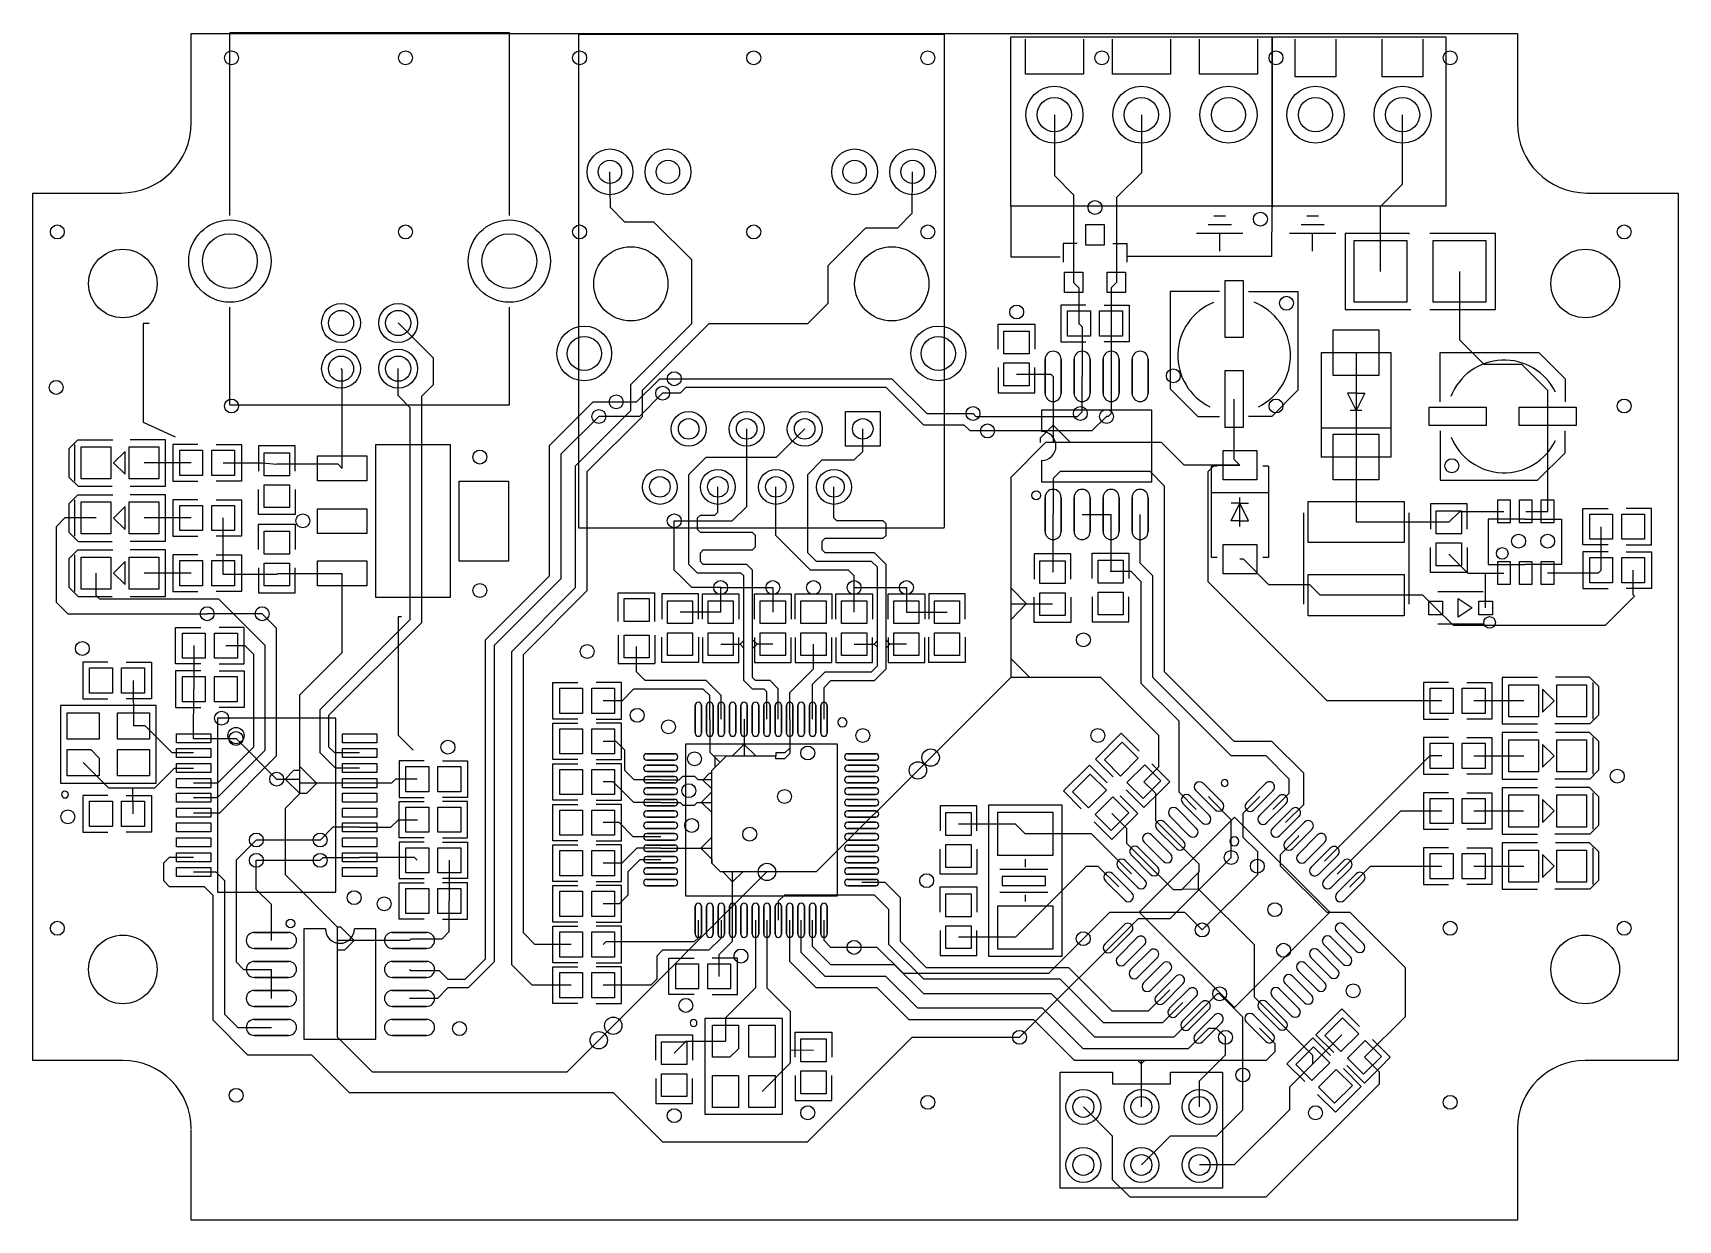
# Model space of a CAD drawing. Header units: millimetres. Extents: x 0 to 2835, y -2045 to 1.
import ezdxf

# ---------------------------------------------------------------- set-up
doc = ezdxf.new("R2010")
doc.units = ezdxf.units.MM

msp = doc.modelspace()

# ---------------------------------------------------------------- linework, layer by layer
for points in [[(272.8, -154), (272.8, 0), (2557.8, 0), (2557.8, -155)], [(820.8, 0.9), (339.2, 0.9)], [(339.2, -313.6), (339.2, 0.9)], [(820.8, 0.9), (339.2, 0.9)], [(820.8, -313.6), (820.8, 0.9)], [(940, -1.5), (940, -851.8)], [(940, -1.5), (1570, -1.5)], [(1570, -1.1), (1570, -851.5)], [(1810, -10), (1810, -70), (1710, -70), (1710, -10)], [(1960, -10), (1960, -70), (1860, -70), (1860, -10)], [(2110, -10), (2110, -70), (2010, -70), (2010, -10)], [(2245, -10), (2245, -75), (2175, -75), (2175, -10)], [(2395, -10), (2395, -75), (2325, -75), (2325, -10)], [(1760, -140), (1760, -245), (1793, -278), (1793, -429)], [(1910, -140), (1910, -240), (1867, -283), (1867, -429)], [(2322, -410), (2322, -298), (2360, -260), (2360, -140)], [(927.3, -1640), (860, -1640), (825, -1605), (825, -1065), (935, -955), (935, -745), (1030, -650), (1030, -605), (1135, -500), (1135, -390), (1070, -325), (1020, -325), (995, -300), (994.2, -238.5)], [(927.3, -1570), (865, -1570), (845, -1550), (845, -1070), (955, -960), (955, -755), (1050, -660), (1050, -615), (1165, -500), (1335, -500), (1370, -465), (1370, -400), (1435, -335), (1490, -335), (1515, -310), (1515.8, -238.5)], [(154.8, -1770), (-0.2, -1770), (-0.2, -275), (151.8, -275)], [(2679.8, -275), (2834.8, -275), (2834.8, -1770), (2674.8, -1770)], [(2677.8, -275), (2680.3, -275)], [(1685.2, -297.5), (1685, -297.7), (1685, -385), (1770, -385)], [(2137.6, -297.5), (2135, -300.1), (2134.4, -384.4), (1885, -384.4)], [(2065, -330), (2025, -330)], [(2055, -315), (2035, -315)], [(2225, -330), (2185, -330)], [(2215, -315), (2195, -315)], [(1799, -362), (1775, -362)], [(1775, -362), (1775, -394)], [(1861, -362), (1885, -362)], [(1885, -362), (1885, -394)], [(2085, -345), (2005, -345)], [(2045, -375), (2045, -345)], [(2245, -345), (2165, -345)], [(2205, -375), (2205, -345)], [(2371, -345), (2372, -345), (2261, -345), (2261, -476), (2374, -476)], [(2407, -476), (2520, -476), (2520, -345), (2407, -345), (2407, -345)], [(2458, -410), (2458, -528), (2500, -570), (2565, -570), (2610, -615), (2610, -660)], [(1793, -429), (1802.4, -438.4), (1802.4, -500)], [(1867, -429), (1857.6, -438.4), (1857.6, -500)], [(2044.8, -445), (1959.8, -445), (1959.8, -612.5), (2007.3, -660), (2044.8, -660)], [(2094.8, -445), (2179.8, -445), (2179.8, -615), (2134.8, -660), (2094.8, -660)], [(339.2, -640.2), (339.2, -471.8)], [(820.8, -640.2), (820.8, -471.8)], [(1814.3, -468.5), (1770.9, -468.5), (1770.9, -507.9), (1770.9, -531.5), (1814.3, -531.5)], [(1845.7, -468.5), (1889, -468.5), (1889, -531.5), (1845.7, -531.5)], [(200, -500), (190, -500), (190, -510), (190, -670), (245, -695)], [(562.8, -1240), (520, -1240), (510, -1230), (510, -1175), (670, -1015), (670, -625), (690, -605), (690, -559.8), (629.2, -499)], [(1663.3, -544.3), (1663.3, -500.9), (1726.3, -500.9), (1726.3, -544.3)], [(1802.4, -500), (1807.8, -505.4), (1807.8, -591)], [(1857.6, -500), (1857.6, -590.7), (1857.8, -591)], [(2220, -550), (2340, -550)], [(2220, -550), (2220, -730)], [(2280, -550), (2280, -730)], [(2340, -550), (2340, -730)], [(2425, -635), (2425, -550), (2595, -550), (2640, -595), (2640, -635)], [(562.8, -1266), (521, -1266), (495, -1240), (495, -1165), (650, -1010), (650, -645), (629.2, -624.2), (629.2, -577.7)], [(533, -749.5), (533, -579.9), (530.8, -577.7)], [(1005, -635), (1040, -635), (1080, -595), (1105, -595)], [(1105, -595), (1480, -595), (1540, -655), (1619.8, -655)], [(1663.3, -575.8), (1663.3, -619.1), (1702.7, -619.1), (1726.3, -619.1), (1726.3, -575.8)], [(1757.8, -591), (1754.4, -587.6), (1694.8, -587.6)], [(1757.8, -591), (1757.8, -705)], [(1804.8, -655), (1807.8, -652), (1807.8, -591)], [(1857.8, -591), (1857.8, -591), (1857.8, -655), (1852.8, -660), (1849.8, -660)], [(1085, -620), (1045, -660), (975, -660)], [(1644.8, -685), (1614.8, -685), (1604.8, -675), (1535, -675), (1470, -610), (1125, -610), (1115, -620), (1085, -620)], [(2280, -620), (2265, -620)], [(2265, -620), (2280, -650)], [(2280, -620), (2295, -620)], [(2295, -620), (2280, -650)], [(339.2, -640.2), (820.8, -640.2)], [(648.8, -1613), (650.8, -1615), (699.8, -1615), (714.8, -1630), (744.8, -1630), (779.8, -1595), (779.8, -1045), (889.8, -935), (889.8, -710.2), (965, -635), (1005, -635)], [(1737.8, -773), (1927.8, -773), (1927.8, -649), (1737.8, -649)], [(1737.8, -649), (1737.8, -686)], [(2079.8, -744), (2069.8, -734), (2069.8, -630)], [(2290, -650), (2270, -650)], [(975, -660), (909.8, -725.2), (909.8, -940), (794.8, -1055), (794.8, -1600), (749.8, -1645), (714.8, -1645), (696.8, -1663), (648.8, -1663)], [(1619.8, -655), (1624.8, -660), (1799.8, -660), (1804.8, -655)], [(1849.8, -660), (1824.8, -685), (1644.8, -685)], [(1757.8, -675.2), (1735.8, -697.2), (1735.8, -705)], [(1757.8, -675.2), (1787.8, -705)], [(2340, -680), (2220, -680)], [(2610, -660), (2609.6, -660.4), (2609.6, -823.7)], [(136.5, -781), (78.4, -781), (62.5, -765.1), (62.5, -715.1), (77.5, -700.1), (137.5, -700.1)], [(71.9, -771.6), (71.9, -708.5)], [(167.5, -780.1), (228.4, -780.1), (228.4, -700.1), (167.5, -700.1)], [(284.2, -708.5), (240.9, -708.5), (240.9, -747.9), (240.9, -771.5), (284.2, -771.5)], [(315.7, -708.5), (359, -708.5), (359, -771.5), (315.7, -771.5)], [(1105, -840), (1205, -840), (1229.8, -815.2), (1229.8, -681.5)], [(1264.6, -1181.8), (1264.6, -1134.6), (1260, -1130), (1240, -1130), (1225, -1115), (1225, -935), (1220, -930), (1145, -930), (1130, -915), (1130, -760), (1160, -730), (1281.3, -730), (1329.8, -681.5)], [(1343.4, -1181.8), (1343.4, -1121.6), (1365, -1100), (1445, -1100), (1455, -1090), (1455, -920), (1445, -910), (1350, -910), (1335, -895), (1335, -760), (1360, -735), (1415, -735), (1429.8, -720.2), (1429.8, -681.5)], [(2079.8, -744), (1983.8, -744), (1944.8, -705), (1744.8, -705), (1684.8, -765), (1684.8, -1110), (1546.8, -1248.1)], [(2425, -685), (2425, -770), (2592.5, -770), (2640, -722.5), (2640, -685)], [(451.5, -754.2), (451.5, -710.9), (412.1, -710.9), (388.5, -710.9), (388.5, -754.2)], [(1737.8, -736), (1737.8, -773)], [(2340, -730), (2220, -730)], [(2280, -730), (2280, -730), (2280, -842)], [(272.4, -740), (191.3, -740)], [(327.6, -740), (327.6, -740), (395, -740), (420, -742.4)], [(533, -749.5), (525.9, -742.4), (420, -742.4)], [(2158.5, -1359.8), (2189.8, -1328.5), (2189.8, -1275), (2134.8, -1220), (2069.8, -1220), (1949.8, -1100), (1949.8, -780), (1924.8, -755), (1769.8, -755), (1757.8, -767), (1757.8, -829)], [(2427.4, -1150), (2229.8, -1150), (2024.8, -945), (2024.8, -755), (2035.8, -744), (2079.8, -744)], [(2040.4, -746), (2030.6, -746)], [(2030.6, -903.4), (2030.6, -746)], [(2129, -746), (2119.2, -746)], [(2129, -746), (2129, -903.4)], [(451.5, -785.7), (451.5, -829.1), (388.5, -829.1), (388.5, -785.7)], [(1284.3, -1181.8), (1284.3, -1129.3), (1270, -1115), (1245, -1115), (1240, -1110), (1240, -925), (1230, -915), (1155, -915), (1150, -910), (1150, -895), (1155, -890), (1240, -890), (1245, -885), (1245, -865), (1240, -860), (1150, -860), (1145, -855), (1145, -835), (1150, -830), (1175, -830), (1180.2, -824.8), (1180.2, -781.5)], [(1415, -955), (1415, -935), (1405, -925), (1340, -925), (1280.2, -865.2), (1280.2, -781.5)], [(1363.1, -1181.8), (1363.1, -1126.9), (1375, -1115), (1450, -1115), (1470, -1095), (1470, -915), (1450, -895), (1365, -895), (1360, -890), (1360, -875), (1365, -870), (1465, -870), (1470, -865), (1470, -845), (1465, -840), (1385, -840), (1380, -835), (1380, -781.5)], [(2030.8, -791), (2128.8, -791)], [(136.5, -876), (78.4, -876), (62.5, -860.1), (62.5, -810.1), (77.5, -795.1), (137.5, -795.1)], [(71.9, -866.6), (71.9, -803.5)], [(167.5, -875.1), (228.4, -875.1), (228.4, -795.1), (167.5, -795.1)], [(284.2, -803.5), (240.9, -803.5), (240.9, -842.9), (240.9, -866.5), (284.2, -866.5)], [(315.7, -803.5), (359, -803.5), (359, -866.5), (315.7, -866.5)], [(2064.8, -839.7), (2079.8, -809.7)], [(2079.8, -809.7), (2064.8, -809.7)], [(2079.8, -849.7), (2079.8, -799.7)], [(2094.8, -839.7), (2079.8, -809.7)], [(2079.8, -809.7), (2094.8, -809.7)], [(2471.3, -854.2), (2471.3, -810.9), (2431.9, -810.9), (2408.3, -810.9), (2408.3, -854.2)], [(2714.1, -881.5), (2670.8, -881.5), (2670.8, -818.5), (2714.1, -818.5)], [(2745.6, -881.5), (2788.9, -881.5), (2788.9, -842.1), (2788.9, -818.5), (2745.6, -818.5)], [(108.6, -835), (55, -835), (40, -850), (40, -980.2), (59.8, -1000), (300, -1000)], [(272.4, -835), (191.3, -835)], [(327.6, -930), (327.6, -835), (327.6, -835)], [(388.5, -889.3), (388.5, -845.9), (451.5, -845.9), (451.5, -889.3)], [(1185, -955), (1135, -955), (1115, -935), (1105, -925), (1105, -840)], [(1756.8, -928.4), (1757.8, -927.4), (1757.8, -829)], [(1807.8, -829), (1857.8, -829)], [(1856.8, -927.5), (1857.8, -926.5), (1857.8, -829)], [(2136.3, -1337.5), (2164.8, -1309), (2164.8, -1285), (2124.8, -1245), (2064.8, -1245), (1929.8, -1110), (1929.8, -935), (1907.8, -913), (1907.8, -829)], [(2079.8, -839.7), (2064.8, -839.7)], [(2079.8, -839.7), (2094.8, -839.7)], [(2189.4, -826.3), (2189.4, -983.7)], [(2439.8, -842.4), (2439.4, -842), (2280, -842)], [(2370.6, -826.3), (2370.6, -983.7)], [(2439.8, -842.4), (2458.5, -823.7), (2534.8, -823.7)], [(2570.8, -837), (2507.8, -837)], [(2507.8, -837), (2507.8, -876)], [(2570.8, -837), (2633.8, -837)], [(2572.2, -823.7), (2609.6, -823.7)], [(2633.8, -837), (2633.8, -876)], [(2702.2, -925), (2702.3, -850)], [(940, -851.9), (1570, -851.9)], [(2507.8, -876), (2507.8, -915)], [(2633.8, -876), (2633.8, -915)], [(136.5, -971), (78.4, -971), (62.5, -955.1), (62.5, -905.1), (77.5, -890.1), (137.5, -890.1)], [(71.9, -961.6), (71.9, -898.5)], [(167.5, -970.1), (228.4, -970.1), (228.4, -890.1), (167.5, -890.1)], [(284.2, -898.5), (240.9, -898.5), (240.9, -937.9), (240.9, -961.5), (284.2, -961.5)], [(315.7, -898.5), (359, -898.5), (359, -961.5), (315.7, -961.5)], [(1788.3, -940.2), (1788.3, -896.9), (1748.9, -896.9), (1725.3, -896.9), (1725.3, -940.2)], [(1825.3, -939.3), (1825.3, -895.9), (1888.3, -895.9), (1888.3, -939.3)], [(2040.4, -903.4), (2030.6, -903.4)], [(2280, -968), (2218, -968), (2200, -950), (2129.8, -950), (2085.8, -906), (2079.8, -906)], [(2129, -903.4), (2119.2, -903.4)], [(2471.3, -885.7), (2471.3, -929.1), (2408.3, -929.1), (2408.3, -885.7)], [(2439.8, -897.6), (2472.2, -930), (2534.8, -930)], [(2714.1, -893.5), (2670.7, -893.5), (2670.7, -932.9), (2670.7, -956.5), (2714.1, -956.5)], [(2745.5, -893.5), (2788.9, -893.5), (2788.9, -956.5), (2745.5, -956.5)], [(276.8, -1317), (317.8, -1317), (399.8, -1235), (399.8, -1054.8), (320, -975), (115, -975), (108.6, -968.6), (108.6, -930)], [(272.4, -930), (191.3, -930)], [(420, -932.6), (327.6, -932.6), (327.6, -930)], [(388.5, -920.8), (388.5, -964.1), (427.9, -964.1), (451.5, -964.1), (451.5, -920.8)], [(420, -932.6), (422.1, -930.5), (533, -930.5)], [(999.8, -1710), (919.8, -1790), (584.8, -1790), (524.8, -1730), (524.8, -1540), (434.8, -1450), (434.8, -1335), (459.8, -1310), (459.8, -1140), (533, -1066.8), (533, -930.5)], [(2004.3, -1337.2), (1974.8, -1307.7), (1974.8, -1185), (1909.8, -1120), (1909.8, -945), (1892.3, -927.5), (1856.8, -927.5)], [(2417, -990), (2447, -1020), (2709.8, -1020), (2759.8, -970), (2757.4, -967.5), (2757.4, -925)], [(2503, -990), (2503, -931)], [(2507.8, -915), (2570.8, -915)], [(2633.8, -915), (2570.8, -915)], [(2702.2, -925), (2697.2, -930), (2609.6, -930)], [(1185, -955), (1275, -955)], [(1185, -997.5), (1185, -955), (1185, -955)], [(1275, -955), (1275, -997.4)], [(1415, -955), (1505, -955)], [(1415, -997.4), (1415, -997.4), (1415, -955)], [(1505, -955), (1505, -997.4)], [(1712.6, -983.7), (1684.8, -955.3)], [(2421, -962), (2499, -962)], [(1008.3, -1013.2), (1008.3, -964)], [(1008.3, -964), (1071.3, -964)], [(1071.3, -1013.2), (1071.3, -964)], [(1146.5, -1009.2), (1146.5, -965.9), (1107.1, -965.9), (1083.5, -965.9), (1083.5, -1009.2)], [(1153.5, -1009.3), (1153.5, -965.9), (1216.5, -965.9), (1216.5, -1009.3)], [(1243.5, -1009.3), (1243.5, -965.9), (1306.5, -965.9), (1306.5, -1009.3)], [(1313.5, -1009.3), (1313.5, -965.9), (1376.5, -965.9), (1376.5, -1009.3)], [(1383.5, -1009.3), (1383.5, -965.9), (1446.5, -965.9), (1446.5, -1009.3)], [(1473.5, -1009.3), (1473.5, -965.9), (1536.5, -965.9), (1536.5, -1009.3)], [(1606.5, -1009.2), (1606.5, -965.9), (1567.1, -965.9), (1543.5, -965.9), (1543.5, -1009.2)], [(1756.8, -983.6), (1684.8, -983.7)], [(1710.9, -983.7), (1684.8, -1010.3)], [(1788.3, -971.7), (1788.3, -1015.1), (1725.3, -1015.1), (1725.3, -971.7)], [(1825.3, -970.8), (1825.3, -1014.1), (1864.7, -1014.1), (1888.3, -1014.1), (1888.3, -970.8)], [(2417, -990), (2395, -968), (2280, -968)], [(276.8, -1343), (321.8, -1343), (419.8, -1245), (419.8, -1024.8), (395, -1000)], [(395, -1000), (300, -1000)], [(655, -1235), (630, -1210), (630, -1005), (635, -1005)], [(1185, -997.5), (1115, -997.4)], [(1505, -997.5), (1575, -997.4)], [(2499, -1018), (2421, -1018)], [(289.1, -1086.5), (245.8, -1086.5), (245.8, -1023.5), (289.1, -1023.5)], [(320.6, -1086.5), (363.9, -1086.5), (363.9, -1047.1), (363.9, -1023.5), (320.6, -1023.5)], [(1008.5, -1036.8), (1008.5, -1086)], [(1071.5, -1036.8), (1071.5, -1086)], [(1146.5, -1040.7), (1146.5, -1084.1), (1083.5, -1084.1), (1083.5, -1040.7)], [(1153.5, -1040.8), (1153.5, -1084.1), (1192.9, -1084.1), (1216.5, -1084.1), (1216.5, -1040.8)], [(1185, -1052.6), (1218.4, -1052.5), (1225, -1046.1)], [(1275, -1052.6), (1247.7, -1052.5), (1240, -1045)], [(1243.5, -1040.8), (1243.5, -1084.1), (1282.9, -1084.1), (1306.5, -1084.1), (1306.5, -1040.8)], [(1313.5, -1040.8), (1313.5, -1084.1), (1352.9, -1084.1), (1376.5, -1084.1), (1376.5, -1040.8)], [(1383.5, -1040.8), (1383.5, -1084.1), (1422.9, -1084.1), (1446.5, -1084.1), (1446.5, -1040.8)], [(1415, -1052.6), (1449.6, -1052.5), (1455, -1046.2)], [(1505, -1052.6), (1476.4, -1052.5), (1470, -1045.8)], [(1473.5, -1040.8), (1473.5, -1084.1), (1512.9, -1084.1), (1536.5, -1084.1), (1536.5, -1040.8)], [(1606.5, -1040.7), (1606.5, -1084.1), (1543.5, -1084.1), (1543.5, -1040.7)], [(332.4, -1055), (365, -1055), (379.8, -1069.8), (379.8, -1230), (317.8, -1292), (276.8, -1292)], [(277.3, -1055), (277.2, -1130)], [(1185.9, -1181.8), (1185.9, -1140.9), (1160, -1115), (1055, -1115), (1040, -1100), (1040, -1056.5)], [(1218.4, -1052.5), (1225, -1059.3)], [(1247.7, -1052.5), (1240, -1059.9)], [(1304, -1181.8), (1304, -1136), (1345, -1095), (1345, -1052.6)], [(1449.6, -1052.5), (1455, -1057.7)], [(1476.4, -1052.5), (1470, -1058.8)], [(1914.3, -1289.5), (1939.8, -1264), (1939.8, -1210), (1839.8, -1110), (1717.8, -1110), (1684.8, -1077)], [(129.1, -1083.5), (85.7, -1083.5), (85.7, -1122.9), (85.7, -1146.5), (129.1, -1146.5)], [(160.5, -1083.5), (203.9, -1083.5), (203.9, -1146.5), (160.5, -1146.5)], [(289.1, -1098.5), (245.7, -1098.5), (245.7, -1137.9), (245.7, -1161.5), (289.1, -1161.5)], [(320.5, -1098.5), (363.9, -1098.5), (363.9, -1161.5), (320.5, -1161.5)], [(1008.5, -1086), (1071.5, -1086)], [(172.4, -1115), (173.1, -1193.5)], [(276.8, -1215), (277.2, -1130)], [(939.1, -1181.5), (895.8, -1181.5), (895.8, -1118.5), (939.1, -1118.5)], [(970.6, -1181.5), (1013.9, -1181.5), (1013.9, -1142.1), (1013.9, -1118.5), (970.6, -1118.5)], [(1166.2, -1181.8), (1166.2, -1141.2), (1155, -1130), (1035, -1130), (1015, -1150), (982.4, -1150)], [(1717.8, -1110), (1684.8, -1110)], [(2439.3, -1118.5), (2395.9, -1118.5), (2395.9, -1157.9), (2395.9, -1181.5), (2439.3, -1181.5)], [(2470.7, -1118.5), (2514, -1118.5), (2514, -1181.5), (2470.7, -1181.5)], [(2592.6, -1109.9), (2531.5, -1109.9), (2531.5, -1189.9), (2592.6, -1189.9)], [(2623.5, -1109), (2681.5, -1109), (2697.6, -1124.9), (2697.6, -1174.9), (2682.6, -1189.9), (2622.6, -1189.9)], [(2688.1, -1118.4), (2688.1, -1181.5)], [(2568.7, -1150), (2482.6, -1150)], [(317.8, -1180), (317.8, -1480)], [(520.8, -1180), (317.8, -1180)], [(520.8, -1179), (520.8, -1180)], [(521.8, -1480), (521.8, -1180)], [(939.1, -1251.5), (895.8, -1251.5), (895.8, -1188.5), (939.1, -1188.5)], [(970.6, -1251.5), (1013.9, -1251.5), (1013.9, -1212.1), (1013.9, -1188.5), (970.6, -1188.5)], [(1166.2, -1181.8), (1166.2, -1238.5), (1183.8, -1256)], [(1225.3, -1181.8), (1225.4, -1245)], [(1304, -1181.8), (1304, -1240.8), (1294.8, -1250), (1279.8, -1250), (1279.8, -1245)], [(276.8, -1240), (239.8, -1240), (193.3, -1193.5), (173.1, -1193.5)], [(276.8, -1215), (349.8, -1215)], [(349.8, -1215), (419.8, -1285), (419.8, -1285)], [(1861.4, -1281.1), (1830.8, -1250.5), (1875.3, -1206), (1906, -1236.6)], [(2439.3, -1213.5), (2395.9, -1213.5), (2395.9, -1252.9), (2395.9, -1276.5), (2439.3, -1276.5)], [(2470.7, -1213.5), (2514, -1213.5), (2514, -1276.5), (2470.7, -1276.5)], [(2592.6, -1204.9), (2531.5, -1204.9), (2531.5, -1284.9), (2592.6, -1284.9)], [(2623.5, -1204), (2681.5, -1204), (2697.6, -1219.9), (2697.6, -1269.9), (2682.6, -1284.9), (2622.6, -1284.9)], [(2688.1, -1213.4), (2688.1, -1276.5)], [(1081.6, -1286.1), (1035.9, -1286.1), (1019.8, -1270), (1019.8, -1235), (1004.8, -1220), (982.4, -1220)], [(1368.8, -1486.5), (1124.8, -1486.5), (1124.8, -1224.5), (1385.8, -1224.5), (1385.8, -1486.5), (1355.8, -1486.5)], [(1264.8, -1445), (1184.8, -1445), (1169.8, -1430), (1169.8, -1270), (1194.8, -1245), (1279.8, -1245)], [(1172.3, -1244.5), (1194.8, -1245)], [(1172.5, -1244.7), (1175, -1247.2), (1175, -1264.8)], [(1225.4, -1224.8), (1205.2, -1245)], [(1225.4, -1225.2), (1245.4, -1245)], [(1304, -1231.7), (1295.7, -1240), (1279.8, -1240), (1279.8, -1245)], [(2427.4, -1245), (2406.8, -1245), (2225.3, -1426.5)], [(2482.6, -1245), (2568.7, -1245)], [(86.5, -1256.5), (130, -1300), (209.8, -1300), (243.8, -1266), (276.8, -1266)], [(434.3, -1285), (449.5, -1269.7), (459.8, -1269.7)], [(488.5, -1292.2), (461.4, -1265.1), (459.8, -1265.1)], [(674.1, -1253.5), (630.7, -1253.5), (630.7, -1292.9), (630.7, -1316.5), (674.1, -1316.5)], [(705.5, -1253.5), (748.9, -1253.5), (748.9, -1316.5), (705.5, -1316.5)], [(939.1, -1321.5), (895.8, -1321.5), (895.8, -1258.5), (939.1, -1258.5)], [(970.6, -1321.5), (1013.9, -1321.5), (1013.9, -1282.1), (1013.9, -1258.5), (970.6, -1258.5)], [(1547, -1247.8), (1349.8, -1445), (1264.8, -1445), (974.8, -1735)], [(1155.2, -1285.8), (1166, -1275), (1169.8, -1275)], [(1546.8, -1248.1), (1524.8, -1270)], [(1806.4, -1336.1), (1775.8, -1305.5), (1820.3, -1261), (1851, -1291.6)], [(1883.7, -1303.4), (1914.3, -1334), (1942.1, -1306.2), (1958.9, -1289.5), (1928.2, -1258.9)], [(172.4, -1345), (171.9, -1300)], [(419.8, -1285), (459.3, -1285), (459.8, -1285.5)], [(434.4, -1285), (459.8, -1310)], [(562.8, -1292), (459.8, -1292.3)], [(488.9, -1292.2), (471.1, -1310), (459.8, -1310)], [(662.2, -1285), (624.8, -1285), (617.8, -1292), (562.8, -1292)], [(1081.6, -1325.5), (1035.3, -1325.5), (999.8, -1290), (982.4, -1290)], [(1081.6, -1286.1), (1113.7, -1286.1), (1119.8, -1280), (1139.8, -1280), (1145.6, -1285.8), (1169.8, -1285.8)], [(1153.2, -1285.9), (1169.8, -1301.6)], [(1959.8, -1381.8), (1934.8, -1356.8), (1934.8, -1310), (1914.3, -1289.5)], [(2592.6, -1299.9), (2531.5, -1299.9), (2531.5, -1379.9), (2592.6, -1379.9)], [(2623.5, -1299), (2681.5, -1299), (2697.6, -1314.9), (2697.6, -1364.9), (2682.6, -1379.9), (2622.6, -1379.9)], [(129.1, -1313.5), (85.7, -1313.5), (85.7, -1352.9), (85.7, -1376.5), (129.1, -1376.5)], [(160.5, -1313.5), (203.9, -1313.5), (203.9, -1376.5), (160.5, -1376.5)], [(674.1, -1386.5), (630.8, -1386.5), (630.8, -1323.5), (674.1, -1323.5)], [(705.6, -1386.5), (748.9, -1386.5), (748.9, -1347.1), (748.9, -1323.5), (705.6, -1323.5)], [(939.1, -1391.5), (895.8, -1391.5), (895.8, -1328.5), (939.1, -1328.5)], [(970.6, -1391.5), (1013.9, -1391.5), (1013.9, -1352.1), (1013.9, -1328.5), (970.6, -1328.5)], [(1081.6, -1325.5), (1115.3, -1325.5), (1119.8, -1330), (1139.8, -1330), (1144.4, -1325.4), (1169.8, -1325.4)], [(1151.1, -1325.4), (1169.8, -1307.2)], [(1152.2, -1325.4), (1169.8, -1342.7)], [(1626.3, -1374.2), (1626.3, -1330.9), (1586.9, -1330.9), (1563.3, -1330.9), (1563.3, -1374.2)], [(1682.3, -1590.9), (1646.8, -1590.9), (1646.8, -1329.1), (1682.3, -1329.1)], [(1682.3, -1329.1), (1737.4, -1329.1)], [(1737.4, -1329.1), (1772.8, -1329.1), (1772.8, -1590.9), (1737.4, -1590.9)], [(1828.7, -1358.4), (1859.3, -1389), (1887.1, -1361.2), (1903.9, -1344.5), (1873.2, -1313.9)], [(2064.8, -1420), (2064.8, -1355), (2026.6, -1316.8), (2026.6, -1315)], [(2114, -1315.2), (2084.8, -1344.4), (2084.8, -1385), (2109.8, -1410), (2109.8, -1435), (2109.8, -1435)], [(2439.3, -1308.5), (2395.9, -1308.5), (2395.9, -1347.9), (2395.9, -1371.5), (2439.3, -1371.5)], [(2470.7, -1308.5), (2514, -1308.5), (2514, -1371.5), (2470.7, -1371.5)], [(2688.1, -1308.4), (2688.1, -1371.5)], [(562.8, -1368), (616.8, -1368), (629.8, -1355), (662.3, -1355)], [(1081.6, -1384.5), (1034.3, -1384.5), (1009.8, -1360), (982.4, -1360)], [(1915.3, -1426.3), (1884.8, -1395.8), (1884.8, -1370), (1859.3, -1344.5)], [(2427.4, -1340), (2356.4, -1340), (2247.6, -1448.8)], [(2568.6, -1340), (2568.6, -1340), (2482.6, -1340)], [(562.8, -1368), (516.8, -1368), (494.8, -1390)], [(1150.8, -1404.1), (1169.8, -1384.8)], [(1709.8, -1379.3), (1693, -1362.4), (1594.8, -1362.4)], [(1893, -1448.5), (1823.8, -1379.3), (1709.8, -1379.3)], [(1915.3, -1426.3), (1964.8, -1475), (1979.8, -1475), (2009.8, -1445), (2009.8, -1431.8), (1959.8, -1381.8)], [(2294.3, -1764.5), (2364.8, -1694), (2364.8, -1610), (2269.8, -1515), (2229.8, -1515), (2149.8, -1435), (2149.8, -1415), (2180.8, -1384), (2180.8, -1382.1)], [(384.8, -1390), (349.8, -1425), (349.8, -1600), (362.8, -1613), (410.8, -1613)], [(494.8, -1390), (384.8, -1390)], [(674.1, -1393.5), (630.7, -1393.5), (630.7, -1432.9), (630.7, -1456.5), (674.1, -1456.5)], [(705.5, -1393.5), (748.9, -1393.5), (748.9, -1456.5), (705.5, -1456.5)], [(939.1, -1461.5), (895.8, -1461.5), (895.8, -1398.5), (939.1, -1398.5)], [(970.6, -1461.5), (1013.9, -1461.5), (1013.9, -1422.1), (1013.9, -1398.5), (970.6, -1398.5)], [(1081.6, -1404.2), (1040.6, -1404.2), (1014.8, -1430), (982.4, -1430)], [(1081.6, -1404.2), (1169.8, -1404.1)], [(1150.8, -1404.1), (1169.8, -1423.1), (1169.8, -1430)], [(1626.3, -1405.7), (1626.3, -1449.1), (1563.3, -1449.1), (1563.3, -1405.7)], [(2439.3, -1403.5), (2395.9, -1403.5), (2395.9, -1442.9), (2395.9, -1466.5), (2439.3, -1466.5)], [(2470.7, -1403.5), (2514, -1403.5), (2514, -1466.5), (2470.7, -1466.5)], [(2592.6, -1394.9), (2531.5, -1394.9), (2531.5, -1474.9), (2592.6, -1474.9)], [(2623.5, -1394), (2681.5, -1394), (2697.6, -1409.9), (2697.6, -1459.9), (2682.6, -1474.9), (2622.6, -1474.9)], [(2688.1, -1403.4), (2688.1, -1466.5)], [(276.8, -1420), (234.8, -1420), (224.8, -1430), (224.8, -1460), (234.8, -1470), (294.8, -1470), (309.8, -1485), (309.8, -1700), (369.8, -1760), (479.8, -1760), (544.8, -1825), (999.8, -1825), (1084.8, -1910), (1334.8, -1910), (1514.8, -1730), (1699.8, -1730)], [(276.8, -1445), (315, -1445), (329.8, -1459.8), (329.8, -1690), (352.8, -1713), (410.8, -1713)], [(384.8, -1425), (494.8, -1425)], [(410.8, -1563), (410.8, -1501), (384.8, -1475), (384.8, -1425)], [(494.8, -1425), (499.8, -1420), (562.8, -1420)], [(662.2, -1425), (657.2, -1420), (562.8, -1420)], [(717.4, -1425), (717.4, -1495)], [(1081.6, -1423.9), (1045.9, -1423.9), (1024.8, -1445), (1024.8, -1485), (1009.8, -1500), (982.4, -1500)], [(1205.6, -1462), (1188.6, -1445), (1184.8, -1445)], [(1205.6, -1462), (1223, -1445)], [(1205.6, -1528.2), (1205.6, -1445)], [(1748.8, -1441), (1666.1, -1441)], [(1699.8, -1730), (1904.8, -1525), (1959.8, -1525), (2064.8, -1420), (2064.8, -1420)], [(1709.8, -1423), (1709.8, -1437)], [(1709.8, -1540.7), (1815.5, -1435), (1834.8, -1435), (1870.8, -1470.8)], [(2136, -1692.1), (2104.8, -1660.9), (2104.8, -1570.9), (2008.6, -1474.6), (2008.6, -1445)], [(2109.8, -1435), (2109.8, -1450), (2014.8, -1545)], [(2269.9, -1471.1), (2269.9, -1470), (2304.9, -1435), (2427.4, -1435)], [(2482.6, -1435), (2568.7, -1435)], [(674.1, -1526.5), (630.8, -1526.5), (630.8, -1463.5), (674.1, -1463.5)], [(705.6, -1526.5), (748.9, -1526.5), (748.9, -1487.1), (748.9, -1463.5), (705.6, -1463.5)], [(939.1, -1531.5), (895.8, -1531.5), (895.8, -1468.5), (939.1, -1468.5)], [(970.6, -1531.5), (1013.9, -1531.5), (1013.9, -1492.1), (1013.9, -1468.5), (970.6, -1468.5)], [(1958.8, -1647.9), (1921.7, -1685), (1859.8, -1685), (1784.8, -1610), (1539.8, -1610), (1494.8, -1565), (1494.8, -1489.8), (1468.3, -1463.3), (1428, -1463.3)], [(1563.3, -1514.3), (1563.3, -1470.9), (1626.3, -1470.9), (1626.3, -1514.3)], [(317.8, -1480), (521.8, -1480)], [(648.8, -1563), (651.8, -1560), (704.8, -1560), (717.4, -1547.4), (717.4, -1495)], [(1981.1, -1670.2), (1946.3, -1705), (1844.8, -1705), (1769.8, -1630), (1534.8, -1630), (1474.8, -1570), (1474.8, -1509.8), (1450, -1485), (1294.8, -1485), (1284.3, -1495.5), (1284.3, -1528.2)], [(1748.8, -1480.4), (1666.1, -1480.4)], [(1709.4, -1484.3), (1709.4, -1496.1)], [(2008.6, -1474.6), (1979.8, -1475)], [(1185.9, -1528.2), (1185.9, -1558.9), (1164.8, -1580), (1084.8, -1580), (1074.8, -1590), (1074.8, -1630), (1064.8, -1640), (982.4, -1640)], [(982.4, -1570), (987.4, -1565), (1139.8, -1565), (1146.5, -1558.3), (1146.5, -1528.2)], [(1182.4, -1625), (1182.4, -1587.5), (1205.6, -1564.2), (1205.6, -1528.2)], [(1245, -1528.2), (1245, -1644.8), (1193.3, -1696.5), (1193.3, -1736.7)], [(1264.7, -1528.2), (1264.7, -1644.8), (1304.8, -1685), (1304.8, -1774.8), (1256.3, -1823.3)], [(2113.7, -1714.3), (2139.8, -1740.4), (2139.8, -1755), (2124.8, -1770), (1794.8, -1770), (1724.8, -1700), (1509.8, -1700), (1454.8, -1645), (1349.8, -1645), (1304, -1599.2), (1304, -1528.2)], [(2025.6, -1714.8), (1990.4, -1750), (1809.8, -1750), (1739.8, -1680), (1524.8, -1680), (1469.8, -1625), (1364.8, -1625), (1323.7, -1583.9), (1323.7, -1528.2)], [(2003.3, -1692.5), (1965.8, -1730), (1829.8, -1730), (1754.8, -1655), (1534.8, -1655), (1484.8, -1605), (1374.8, -1605), (1343.4, -1573.6), (1343.4, -1528.2)], [(1414.8, -1575), (1374.8, -1575), (1363.1, -1563.3), (1363.1, -1528.2)], [(2014.8, -1545), (1984.8, -1515), (1854.8, -1515), (1809.8, -1560)], [(466.8, -1543), (466.8, -1733), (590.8, -1733), (590.8, -1543)], [(503.8, -1543), (466.8, -1543)], [(553.6, -1562.9), (530.7, -1540), (524.8, -1540)], [(590.8, -1543), (553.8, -1543)], [(939.1, -1601.5), (895.8, -1601.5), (895.8, -1538.5), (939.1, -1538.5)], [(970.6, -1601.5), (1013.9, -1601.5), (1013.9, -1562.1), (1013.9, -1538.5), (970.6, -1538.5)], [(1563.3, -1545.8), (1563.3, -1589.1), (1602.7, -1589.1), (1626.3, -1589.1), (1626.3, -1545.8)], [(1709.8, -1540.7), (1693, -1557.6), (1594.8, -1557.6)], [(553.6, -1562.9), (536.5, -1580), (524.8, -1580)], [(648.8, -1563), (524.8, -1562.9)], [(1809.8, -1560), (1749.8, -1620), (1499.8, -1620), (1454.8, -1575), (1414.8, -1575)], [(410.8, -1663), (410.8, -1613)], [(939.1, -1671.5), (895.8, -1671.5), (895.8, -1608.5), (939.1, -1608.5)], [(970.6, -1671.5), (1013.9, -1671.5), (1013.9, -1632.1), (1013.9, -1608.5), (970.6, -1608.5)], [(1139.1, -1656.5), (1095.8, -1656.5), (1095.8, -1593.5), (1139.1, -1593.5)], [(1170.6, -1656.5), (1213.9, -1656.5), (1213.9, -1617.1), (1213.9, -1593.5), (1170.6, -1593.5)], [(1737.4, -1590.9), (1682.3, -1590.9)], [(2044.8, -1655), (2040.8, -1655), (2003.3, -1692.5)], [(2084.8, -1795), (2084.8, -1695), (2044.8, -1655)], [(2205.3, -1775.5), (2205.3, -1761.4), (2136, -1692.1)], [(2241.4, -1756.1), (2210.8, -1725.5), (2255.3, -1681), (2286, -1711.6)], [(1073.3, -1769.3), (1073.3, -1725.9), (1136.3, -1725.9), (1136.3, -1769.3)], [(1313.3, -1764.3), (1313.3, -1720.9), (1376.3, -1720.9), (1376.3, -1764.3)], [(2054.8, -1730), (2039.6, -1714.8), (2025.6, -1714.8)], [(2255.3, -1725.5), (2205.3, -1775.5)], [(1104.8, -1757.4), (1125.6, -1736.7), (1193.3, -1736.7)], [(1344.8, -1752.5), (1304.8, -1752.4)], [(2010, -1850), (2010, -1805), (2054.8, -1760.2), (2054.8, -1730)], [(2236, -1761.6), (2205.3, -1731), (2177.5, -1758.8), (2160.8, -1775.5), (2191.4, -1806.1)], [(2263.7, -1778.4), (2294.3, -1809), (2322.1, -1781.2), (2338.9, -1764.5), (2308.2, -1733.9)], [(1810, -1850), (1859.8, -1899.8), (1859.8, -1974.8), (1890, -2005), (2125, -2005), (2320, -1810), (2320, -1790.2), (2294.3, -1764.5)], [(1909.8, -1775.7), (1903.6, -1770)], [(1909.8, -1775.7), (1915.5, -1770), (1917, -1770)], [(1910, -1850), (1910, -1770.2), (1909.8, -1770)], [(2205.3, -1775.5), (2165, -1815.8), (2165, -1855), (2070, -1950), (2010, -1950)], [(2258.2, -1783.9), (2288.8, -1814.5), (2244.3, -1859), (2213.7, -1828.4)], [(1073.3, -1800.8), (1073.3, -1844.1), (1112.7, -1844.1), (1136.3, -1844.1), (1136.3, -1800.8)], [(1313.3, -1795.8), (1313.3, -1839.1), (1352.7, -1839.1), (1376.3, -1839.1), (1376.3, -1795.8)], [(2050, -1810), (2050, -1990), (1770, -1990), (1770, -1790), (1860, -1790), (1860, -1810), (1960, -1810), (1960, -1790), (2050, -1790), (2050, -1910)], [(1910, -1950), (1960, -1900), (2040, -1900), (2084.8, -1855.2), (2084.8, -1795)], [(2557.8, -1889), (2557.8, -2045), (272.8, -2045), (272.8, -1889)], [(2557.8, -1887), (2557.8, -1889)]]:
    msp.add_lwpolyline(points)
for points in [[(2134.8, -297.5), (1685.2, -297.5), (1685.2, -6.1), (2134.8, -6.1), (2134.8, -297.5)], [(2434.8, -297.5), (2135.6, -297.5), (2135.6, -6.1), (2434.8, -6.1), (2434.8, -297.5)], [(1814.3, -329.3), (1845.8, -329.3), (1845.8, -364.7), (1814.3, -364.7)], [(2367.3, -463.2), (2276.7, -463.2), (2276.7, -356.8), (2367.3, -356.8)], [(2503.3, -463.2), (2412.7, -463.2), (2412.7, -356.8), (2503.3, -356.8)], [(1777.3, -411.3), (1808.8, -411.3), (1808.8, -446.7), (1777.3, -446.7)], [(1851.2, -411.3), (1882.8, -411.3), (1882.8, -446.7), (1851.2, -446.7)], [(2085.6, -425.8), (2085.6, -524.2), (2054.1, -524.2), (2054.1, -425.8)], [(1782.8, -478.3), (1822.1, -478.3), (1822.1, -521.7), (1782.8, -521.7)], [(1837.9, -478.3), (1877.2, -478.3), (1877.2, -521.7), (1837.9, -521.7)], [(1673.2, -552.1), (1673.2, -512.8), (1716.5, -512.8), (1716.5, -552.1)], [(2319.4, -510.6), (2319.4, -589.4), (2240.6, -589.4), (2240.6, -510.6)], [(1744, -561.5), (1744, -620.5)], [(1771.6, -561.5), (1771.6, -620.5)], [(1794, -561.5), (1794, -620.5)], [(1821.6, -561.5), (1821.6, -620.5)], [(1844, -561.5), (1844, -620.5)], [(1871.6, -561.5), (1871.6, -620.5)], [(1894, -561.5), (1894, -620.5)], [(1921.6, -561.5), (1921.6, -620.5)], [(1673.2, -607.2), (1673.2, -567.9), (1716.5, -567.9), (1716.5, -607.2)], [(2085.6, -580.8), (2085.6, -679.2), (2054.1, -679.2), (2054.1, -580.8)], [(1399.8, -711.5), (1399.8, -651.5), (1459.8, -651.5), (1459.8, -711.5)], [(2405.8, -644.3), (2504.2, -644.3), (2504.2, -675.7), (2405.8, -675.7)], [(2560.8, -644.3), (2659.2, -644.3), (2659.2, -675.7), (2560.8, -675.7)], [(590.9, -972.1), (590.9, -708.3), (718.8, -708.3), (718.8, -972.1), (590.9, -972.1)], [(2319.4, -690.6), (2319.4, -769.4), (2240.6, -769.4), (2240.6, -690.6)], [(134.2, -767.6), (83.1, -767.6), (83.1, -712.4), (134.2, -712.4)], [(158.6, -759.8), (158.6, -720.3), (158.6, -720.3), (138.8, -740.1), (138.8, -740.1), (158.6, -759.8)], [(216.9, -767.6), (165.8, -767.6), (165.8, -712.4), (216.9, -712.4)], [(252.8, -718.3), (292.1, -718.3), (292.1, -761.7), (252.8, -761.7)], [(307.9, -718.3), (347.2, -718.3), (347.2, -761.7), (307.9, -761.7)], [(441.7, -722.8), (441.7, -762.1), (398.3, -762.1), (398.3, -722.8)], [(575.5, -728), (575.5, -771), (490.5, -771), (490.5, -728)], [(2050.9, -769), (2050.9, -719), (2108.8, -719), (2108.8, -769)], [(441.7, -777.9), (441.7, -817.2), (398.3, -817.2), (398.3, -777.9)], [(819.5, -771.5), (819.5, -909.5), (734.5, -909.5), (734.5, -771.5)], [(134.2, -862.6), (83.1, -862.6), (83.1, -807.4), (134.2, -807.4)], [(158.6, -854.8), (158.6, -815.3), (158.6, -815.3), (138.8, -835.1), (138.8, -835.1), (158.6, -854.8)], [(216.9, -862.6), (165.8, -862.6), (165.8, -807.4), (216.9, -807.4)], [(252.8, -813.3), (292.1, -813.3), (292.1, -856.7), (252.8, -856.7)], [(307.9, -813.3), (347.2, -813.3), (347.2, -856.7), (307.9, -856.7)], [(575.5, -819), (575.5, -862), (490.5, -862), (490.5, -819)], [(1744, -799.5), (1744, -858.5)], [(1771.6, -799.5), (1771.6, -858.5)], [(1794, -799.5), (1794, -858.5)], [(1821.6, -799.5), (1821.6, -858.5)], [(1844, -799.5), (1844, -858.5)], [(1871.6, -799.5), (1871.6, -858.5)], [(1894, -799.5), (1894, -858.5)], [(1921.6, -799.5), (1921.6, -858.5)], [(2197.3, -806.6), (2362.7, -806.6), (2362.7, -877.4), (2197.3, -877.4)], [(2524, -843.4), (2524, -804), (2545.6, -804), (2545.6, -843.4)], [(2561.4, -843.4), (2561.4, -804), (2583, -804), (2583, -843.4)], [(2598.8, -843.4), (2598.8, -804), (2620.4, -804), (2620.4, -843.4)], [(2461.5, -822.8), (2461.5, -862.1), (2418.2, -862.1), (2418.2, -822.8)], [(2721.9, -871.7), (2682.6, -871.7), (2682.6, -828.3), (2721.9, -828.3)], [(2777.1, -871.7), (2737.7, -871.7), (2737.7, -828.3), (2777.1, -828.3)], [(398.3, -897.1), (398.3, -857.8), (441.7, -857.8), (441.7, -897.1)], [(2461.5, -877.9), (2461.5, -917.2), (2418.2, -917.2), (2418.2, -877.9)], [(134.2, -957.6), (83.1, -957.6), (83.1, -902.4), (134.2, -902.4)], [(216.9, -957.6), (165.8, -957.6), (165.8, -902.4), (216.9, -902.4)], [(2050.9, -931), (2050.9, -881), (2108.8, -881), (2108.8, -931)], [(2682.6, -903.3), (2721.9, -903.3), (2721.9, -946.7), (2682.6, -946.7)], [(2737.7, -903.3), (2777, -903.3), (2777, -946.7), (2737.7, -946.7)], [(158.6, -949.8), (158.6, -910.3), (158.6, -910.3), (138.8, -930.1), (138.8, -930.1), (158.6, -949.8)], [(252.8, -908.3), (292.1, -908.3), (292.1, -951.7), (252.8, -951.7)], [(307.9, -908.3), (347.2, -908.3), (347.2, -951.7), (307.9, -951.7)], [(398.3, -952.2), (398.3, -912.9), (441.7, -912.9), (441.7, -952.2)], [(575.5, -909), (575.5, -952), (490.5, -952), (490.5, -909)], [(1778.5, -908.8), (1778.5, -948.1), (1735.2, -948.1), (1735.2, -908.8)], [(1835.2, -947.1), (1835.2, -907.8), (1878.5, -907.8), (1878.5, -947.1)], [(2197.3, -932.6), (2362.7, -932.6), (2362.7, -1003.4), (2197.3, -1003.4)], [(2524, -949.7), (2524, -910.3), (2545.6, -910.3), (2545.6, -949.7)], [(2561.4, -949.7), (2561.4, -910.3), (2583, -910.3), (2583, -949.7)], [(2598.8, -949.7), (2598.8, -910.3), (2620.4, -910.3), (2620.4, -949.7)], [(1778.5, -963.9), (1778.5, -1003.2), (1735.2, -1003.2), (1735.2, -963.9)], [(1835.2, -1002.2), (1835.2, -962.9), (1878.5, -962.9), (1878.5, -1002.2)], [(1018.4, -1013.2), (1018.4, -973.8), (1061.7, -973.8), (1061.7, -1013.2)], [(1136.7, -977.8), (1136.7, -1017.1), (1093.3, -1017.1), (1093.3, -977.8)], [(1163.3, -1017.1), (1163.3, -977.8), (1206.7, -977.8), (1206.7, -1017.1)], [(1253.3, -1017.1), (1253.3, -977.8), (1296.7, -977.8), (1296.7, -1017.1)], [(1323.3, -1017.1), (1323.3, -977.8), (1366.7, -977.8), (1366.7, -1017.1)], [(1393.3, -1017.1), (1393.3, -977.8), (1436.7, -977.8), (1436.7, -1017.1)], [(1483.3, -1017.1), (1483.3, -977.8), (1526.7, -977.8), (1526.7, -1017.1)], [(1596.7, -977.8), (1596.7, -1017.1), (1553.3, -1017.1), (1553.3, -977.8)], [(2428.8, -1001.8), (2405.2, -1001.8), (2405.2, -978.2), (2428.8, -978.2)], [(2480, -990), (2456, -1006), (2456, -974), (2480, -990)], [(2514.8, -1001.8), (2491.2, -1001.8), (2491.2, -978.2), (2514.8, -978.2)], [(296.9, -1076.7), (257.6, -1076.7), (257.6, -1033.3), (296.9, -1033.3)], [(352.1, -1076.7), (312.7, -1076.7), (312.7, -1033.3), (352.1, -1033.3)], [(1018.4, -1076.2), (1018.4, -1036.8), (1061.7, -1036.8), (1061.7, -1076.2)], [(1136.7, -1032.9), (1136.7, -1072.2), (1093.3, -1072.2), (1093.3, -1032.9)], [(1163.3, -1072.2), (1163.3, -1032.9), (1206.7, -1032.9), (1206.7, -1072.2)], [(1253.3, -1072.2), (1253.3, -1032.9), (1296.7, -1032.9), (1296.7, -1072.2)], [(1323.3, -1072.2), (1323.3, -1032.9), (1366.7, -1032.9), (1366.7, -1072.2)], [(1393.3, -1072.2), (1393.3, -1032.9), (1436.7, -1032.9), (1436.7, -1072.2)], [(1483.3, -1072.2), (1483.3, -1032.9), (1526.7, -1032.9), (1526.7, -1072.2)], [(1596.7, -1032.9), (1596.7, -1072.2), (1553.3, -1072.2), (1553.3, -1032.9)], [(97.6, -1093.3), (136.9, -1093.3), (136.9, -1136.7), (97.6, -1136.7)], [(152.7, -1093.3), (192, -1093.3), (192, -1136.7), (152.7, -1136.7)], [(257.6, -1108.3), (296.9, -1108.3), (296.9, -1151.7), (257.6, -1151.7)], [(312.7, -1108.3), (352, -1108.3), (352, -1151.7), (312.7, -1151.7)], [(946.9, -1171.7), (907.6, -1171.7), (907.6, -1128.3), (946.9, -1128.3)], [(1002.1, -1171.7), (962.7, -1171.7), (962.7, -1128.3), (1002.1, -1128.3)], [(2407.8, -1128.3), (2447.1, -1128.3), (2447.1, -1171.7), (2407.8, -1171.7)], [(2462.9, -1128.3), (2502.2, -1128.3), (2502.2, -1171.7), (2462.9, -1171.7)], [(2543.1, -1122.4), (2594.3, -1122.4), (2594.3, -1177.6), (2543.1, -1177.6)], [(2601.4, -1130.2), (2601.4, -1169.7), (2601.4, -1169.7), (2621.2, -1149.9), (2621.2, -1149.9), (2601.4, -1130.2)], [(2625.8, -1122.4), (2676.9, -1122.4), (2676.9, -1177.6), (2625.8, -1177.6)], [(47.1, -1291.9), (212.5, -1291.9), (212.5, -1158.1), (47.1, -1158.1), (47.1, -1291.9)], [(1141, -1205.8), (1141, -1157.8)], [(1152.1, -1205.8), (1152.1, -1157.8)], [(1160.7, -1205.8), (1160.7, -1157.8)], [(1171.8, -1205.8), (1171.8, -1157.8)], [(1180.4, -1205.8), (1180.4, -1157.8)], [(1191.4, -1205.8), (1191.4, -1157.8)], [(1200.1, -1205.8), (1200.1, -1157.8)], [(1211.1, -1205.8), (1211.1, -1157.8)], [(1219.8, -1205.8), (1219.8, -1157.8)], [(1230.8, -1205.8), (1230.8, -1157.8)], [(1239.5, -1205.8), (1239.5, -1157.8)], [(1250.5, -1205.8), (1250.5, -1157.8)], [(1259.1, -1205.8), (1259.1, -1157.8)], [(1270.2, -1205.8), (1270.2, -1157.8)], [(1278.8, -1205.8), (1278.8, -1157.8)], [(1289.9, -1205.8), (1289.9, -1157.8)], [(1298.5, -1205.8), (1298.5, -1157.8)], [(1309.5, -1205.8), (1309.5, -1157.8)], [(1318.2, -1205.8), (1318.2, -1157.8)], [(1329.2, -1205.8), (1329.2, -1157.8)], [(1337.9, -1205.8), (1337.9, -1157.8)], [(1348.9, -1205.8), (1348.9, -1157.8)], [(1357.6, -1205.8), (1357.6, -1157.8)], [(1368.6, -1205.8), (1368.6, -1157.8)], [(58.9, -1170.9), (114, -1170.9), (114, -1216.1), (58.9, -1216.1)], [(145.5, -1170.9), (200.7, -1170.9), (200.7, -1216.1), (145.5, -1216.1)], [(306.4, -1207.2), (306.4, -1222.8), (247.3, -1222.8), (247.3, -1207.2)], [(592.4, -1207.2), (592.4, -1222.8), (533.3, -1222.8), (533.3, -1207.2)], [(946.9, -1241.7), (907.6, -1241.7), (907.6, -1198.3), (946.9, -1198.3)], [(1002.1, -1241.7), (962.7, -1241.7), (962.7, -1198.3), (1002.1, -1198.3)], [(2543.1, -1217.4), (2594.3, -1217.4), (2594.3, -1272.6), (2543.1, -1272.6)], [(2625.8, -1217.4), (2676.9, -1217.4), (2676.9, -1272.6), (2625.8, -1272.6)], [(58.9, -1233.9), (99.8, -1233.9), (114, -1248.8), (114, -1279.1), (58.9, -1279.1)], [(145.5, -1233.9), (200.7, -1233.9), (200.7, -1279.1), (145.5, -1279.1)], [(306.4, -1232.2), (306.4, -1247.8), (247.3, -1247.8), (247.3, -1232.2)], [(592.4, -1232.2), (592.4, -1247.8), (533.3, -1247.8), (533.3, -1232.2)], [(1057.6, -1241.2), (1105.6, -1241.2)], [(1404, -1241.2), (1452.1, -1241.2)], [(1873.9, -1279.7), (1846.1, -1251.9), (1876.7, -1221.3), (1904.6, -1249.1)], [(2407.8, -1223.3), (2447.1, -1223.3), (2447.1, -1266.7), (2407.8, -1266.7)], [(2462.9, -1223.3), (2502.2, -1223.3), (2502.2, -1266.7), (2462.9, -1266.7)], [(2601.4, -1225.2), (2601.4, -1264.7), (2601.4, -1264.7), (2621.2, -1244.9), (2621.2, -1244.9), (2601.4, -1225.2)], [(306.4, -1258.2), (306.4, -1273.9), (247.3, -1273.9), (247.3, -1258.2)], [(592.4, -1258.2), (592.4, -1273.9), (533.3, -1273.9), (533.3, -1258.2)], [(642.6, -1263.3), (681.9, -1263.3), (681.9, -1306.7), (642.6, -1306.7)], [(697.7, -1263.3), (737, -1263.3), (737, -1306.7), (697.7, -1306.7)], [(946.9, -1311.7), (907.6, -1311.7), (907.6, -1268.3), (946.9, -1268.3)], [(1002.1, -1311.7), (962.7, -1311.7), (962.7, -1268.3), (1002.1, -1268.3)], [(1057.6, -1252.2), (1105.6, -1252.2)], [(1057.6, -1260.9), (1105.6, -1260.9)], [(1057.6, -1271.9), (1105.6, -1271.9)], [(1404, -1252.2), (1452.1, -1252.2)], [(1404, -1260.9), (1452.1, -1260.9)], [(1404, -1271.9), (1452.1, -1271.9)], [(1912.9, -1318.7), (1885.1, -1290.9), (1915.7, -1260.3), (1943.5, -1288.1)], [(306.4, -1284.2), (306.4, -1299.9), (247.3, -1299.9), (247.3, -1284.2)], [(592.4, -1284.2), (592.4, -1299.9), (533.3, -1299.9), (533.3, -1284.2)], [(1057.6, -1280.6), (1105.6, -1280.6)], [(1057.6, -1291.6), (1105.6, -1291.6)], [(1057.6, -1300.3), (1105.6, -1300.3)], [(1404, -1280.6), (1452.1, -1280.6)], [(1404, -1291.6), (1452.1, -1291.6)], [(1404, -1300.3), (1452.1, -1300.3)], [(1818.9, -1334.7), (1791.1, -1306.9), (1821.7, -1276.3), (1849.6, -1304.1)], [(2049.6, -1325.4), (2016.2, -1292)], [(2091, -1325.7), (2124.4, -1292.3)], [(97.6, -1323.3), (136.9, -1323.3), (136.9, -1366.7), (97.6, -1366.7)], [(152.7, -1323.3), (192, -1323.3), (192, -1366.7), (152.7, -1366.7)], [(306.4, -1309.2), (306.4, -1324.9), (247.3, -1324.9), (247.3, -1309.2)], [(592.4, -1309.2), (592.4, -1324.9), (533.3, -1324.9), (533.3, -1309.2)], [(1057.6, -1311.3), (1105.6, -1311.3)], [(1057.6, -1320), (1105.6, -1320)], [(1057.6, -1331), (1105.6, -1331)], [(1404, -1311.3), (1452.1, -1311.3)], [(1404, -1320), (1452.1, -1320)], [(1404, -1331), (1452.1, -1331)], [(1857.9, -1373.7), (1830.1, -1345.9), (1860.7, -1315.3), (1888.5, -1343.1)], [(2014.8, -1360.2), (1981.4, -1326.8)], [(2027.3, -1347.7), (1993.9, -1314.3)], [(2037.1, -1337.9), (2003.7, -1304.5)], [(2103.6, -1338.2), (2137, -1304.8)], [(2113.3, -1348), (2146.7, -1314.6)], [(2125.8, -1360.5), (2159.3, -1327.1)], [(2407.8, -1318.3), (2447.1, -1318.3), (2447.1, -1361.7), (2407.8, -1361.7)], [(2462.9, -1318.3), (2502.2, -1318.3), (2502.2, -1361.7), (2462.9, -1361.7)], [(2543.1, -1312.4), (2594.3, -1312.4), (2594.3, -1367.6), (2543.1, -1367.6)], [(2601.4, -1320.2), (2601.4, -1359.7), (2601.4, -1359.7), (2621.2, -1339.9), (2621.2, -1339.9), (2601.4, -1320.2)], [(2625.8, -1312.4), (2676.9, -1312.4), (2676.9, -1367.6), (2625.8, -1367.6)], [(306.4, -1335.1), (306.4, -1350.8), (247.3, -1350.8), (247.3, -1335.1)], [(306.4, -1360.1), (306.4, -1375.8), (247.3, -1375.8), (247.3, -1360.1)], [(592.4, -1335.1), (592.4, -1350.8), (533.3, -1350.8), (533.3, -1335.1)], [(592.4, -1360.1), (592.4, -1375.8), (533.3, -1375.8), (533.3, -1360.1)], [(681.9, -1376.7), (642.6, -1376.7), (642.6, -1333.3), (681.9, -1333.3)], [(737.1, -1376.7), (697.7, -1376.7), (697.7, -1333.3), (737.1, -1333.3)], [(946.9, -1381.7), (907.6, -1381.7), (907.6, -1338.3), (946.9, -1338.3)], [(1002.1, -1381.7), (962.7, -1381.7), (962.7, -1338.3), (1002.1, -1338.3)], [(1057.6, -1339.6), (1105.6, -1339.6)], [(1057.6, -1350.7), (1105.6, -1350.7)], [(1057.6, -1359.3), (1105.6, -1359.3)], [(1404, -1339.6), (1452.1, -1339.6)], [(1404, -1350.7), (1452.1, -1350.7)], [(1404, -1359.3), (1452.1, -1359.3)], [(1616.5, -1342.8), (1616.5, -1382.1), (1573.2, -1382.1), (1573.2, -1342.8)], [(1662.6, -1341.9), (1757.1, -1341.9), (1757.1, -1416.7), (1662.6, -1416.7)], [(2234.4, -1514.6), (2070.2, -1350.4), (1905.9, -1514.6), (2070.2, -1678.9), (2234.4, -1514.6)], [(1982.8, -1392.2), (1949.3, -1358.8)], [(1992.5, -1382.5), (1959.1, -1349.1)], [(2005, -1369.9), (1971.6, -1336.5)], [(2135.6, -1370.2), (2169, -1336.8)], [(2148.1, -1382.8), (2181.5, -1349.4)], [(2157.9, -1392.5), (2191.3, -1359.1)], [(306.4, -1386.1), (306.4, -1401.8), (247.3, -1401.8), (247.3, -1386.1)], [(592.4, -1386.1), (592.4, -1401.8), (533.3, -1401.8), (533.3, -1386.1)], [(1057.6, -1370.4), (1105.6, -1370.4)], [(1057.6, -1379), (1105.6, -1379)], [(1404, -1370.4), (1452.1, -1370.4)], [(1404, -1379), (1452.1, -1379)], [(1960.6, -1414.4), (1927.1, -1381)], [(1970.2, -1404.7), (1936.8, -1371.3)], [(2170.4, -1405), (2203.8, -1371.6)], [(2180.1, -1414.7), (2213.5, -1381.3)], [(306.4, -1412.2), (306.4, -1427.8), (247.3, -1427.8), (247.3, -1412.2)], [(592.4, -1412.2), (592.4, -1427.8), (533.3, -1427.8), (533.3, -1412.2)], [(642.6, -1403.3), (681.9, -1403.3), (681.9, -1446.7), (642.6, -1446.7)], [(697.7, -1403.3), (737, -1403.3), (737, -1446.7), (697.7, -1446.7)], [(946.9, -1451.7), (907.6, -1451.7), (907.6, -1408.3), (946.9, -1408.3)], [(1002.1, -1451.7), (962.7, -1451.7), (962.7, -1408.3), (1002.1, -1408.3)], [(1057.6, -1390), (1105.6, -1390)], [(1057.6, -1398.7), (1105.6, -1398.7)], [(1057.6, -1409.7), (1105.6, -1409.7)], [(1404, -1390), (1452.1, -1390)], [(1404, -1398.7), (1452.1, -1398.7)], [(1404, -1409.7), (1452.1, -1409.7)], [(1616.5, -1397.9), (1616.5, -1437.2), (1573.2, -1437.2), (1573.2, -1397.9)], [(1925.8, -1449.2), (1892.4, -1415.8)], [(1938.3, -1436.7), (1904.9, -1403.3)], [(1948, -1426.9), (1914.6, -1393.5)], [(2192.6, -1427.2), (2226, -1393.8)], [(2202.3, -1437), (2235.7, -1403.6)], [(2214.9, -1449.5), (2248.3, -1416.1)], [(2407.8, -1413.3), (2447.1, -1413.3), (2447.1, -1456.7), (2407.8, -1456.7)], [(2462.9, -1413.3), (2502.2, -1413.3), (2502.2, -1456.7), (2462.9, -1456.7)], [(2543.1, -1407.4), (2594.3, -1407.4), (2594.3, -1462.6), (2543.1, -1462.6)], [(2601.4, -1415.2), (2601.4, -1454.7), (2601.4, -1454.7), (2621.2, -1434.9), (2621.2, -1434.9), (2601.4, -1415.2)], [(2625.8, -1407.4), (2676.9, -1407.4), (2676.9, -1462.6), (2625.8, -1462.6)], [(306.4, -1437.2), (306.4, -1452.8), (247.3, -1452.8), (247.3, -1437.2)], [(592.4, -1437.2), (592.4, -1452.8), (533.3, -1452.8), (533.3, -1437.2)], [(1057.6, -1418.4), (1105.6, -1418.4)], [(1057.6, -1429.4), (1105.6, -1429.4)], [(1057.6, -1438.1), (1105.6, -1438.1)], [(1404, -1418.4), (1452.1, -1418.4)], [(1404, -1429.4), (1452.1, -1429.4)], [(1404, -1438.1), (1452.1, -1438.1)], [(1903.5, -1471.5), (1870.1, -1438.1)], [(1916, -1459), (1882.6, -1425.6)], [(2224.6, -1459.3), (2258, -1425.9)], [(2237.1, -1471.8), (2270.6, -1438.4)], [(681.9, -1516.7), (642.6, -1516.7), (642.6, -1473.3), (681.9, -1473.3)], [(737.1, -1516.7), (697.7, -1516.7), (697.7, -1473.3), (737.1, -1473.3)], [(1057.6, -1449.1), (1105.6, -1449.1)], [(1057.6, -1457.8), (1105.6, -1457.8)], [(1057.6, -1468.8), (1105.6, -1468.8)], [(1404, -1449.1), (1452.1, -1449.1)], [(1404, -1457.8), (1452.1, -1457.8)], [(1404, -1468.8), (1452.1, -1468.8)], [(1744.9, -1452.8), (1670.1, -1452.8), (1670.1, -1468.6), (1744.9, -1468.6), (1744.9, -1452.8)], [(1881.2, -1493.8), (1847.8, -1460.4)], [(1893.7, -1481.2), (1860.3, -1447.8)], [(2246.9, -1481.5), (2280.3, -1448.1)], [(2259.4, -1494.1), (2292.8, -1460.7)], [(946.9, -1521.7), (907.6, -1521.7), (907.6, -1478.3), (946.9, -1478.3)], [(1002.1, -1521.7), (962.7, -1521.7), (962.7, -1478.3), (1002.1, -1478.3)], [(1573.2, -1522.1), (1573.2, -1482.8), (1616.5, -1482.8), (1616.5, -1522.1)], [(1141, -1552.2), (1141, -1504.2)], [(1152.1, -1552.2), (1152.1, -1504.2)], [(1160.7, -1552.2), (1160.7, -1504.2)], [(1171.8, -1552.2), (1171.8, -1504.2)], [(1180.4, -1552.2), (1180.4, -1504.2)], [(1191.4, -1552.2), (1191.4, -1504.2)], [(1200.1, -1552.2), (1200.1, -1504.2)], [(1211.1, -1552.2), (1211.1, -1504.2)], [(1219.8, -1552.2), (1219.8, -1504.2)], [(1230.8, -1552.2), (1230.8, -1504.2)], [(1239.5, -1552.2), (1239.5, -1504.2)], [(1250.5, -1552.2), (1250.5, -1504.2)], [(1259.1, -1552.2), (1259.1, -1504.2)], [(1270.2, -1552.2), (1270.2, -1504.2)], [(1278.8, -1552.2), (1278.8, -1504.2)], [(1289.9, -1552.2), (1289.9, -1504.2)], [(1298.5, -1552.2), (1298.5, -1504.2)], [(1309.5, -1552.2), (1309.5, -1504.2)], [(1318.2, -1552.2), (1318.2, -1504.2)], [(1329.2, -1552.2), (1329.2, -1504.2)], [(1337.9, -1552.2), (1337.9, -1504.2)], [(1348.9, -1552.2), (1348.9, -1504.2)], [(1357.6, -1552.2), (1357.6, -1504.2)], [(1368.6, -1552.2), (1368.6, -1504.2)], [(1662.6, -1503.3), (1757.1, -1503.3), (1757.1, -1578.1), (1662.6, -1578.1)], [(440.3, -1549.2), (381.3, -1549.2)], [(678.3, -1549.2), (619.3, -1549.2)], [(946.9, -1591.7), (907.6, -1591.7), (907.6, -1548.3), (946.9, -1548.3)], [(1002.1, -1591.7), (962.7, -1591.7), (962.7, -1548.3), (1002.1, -1548.3)], [(1573.2, -1577.2), (1573.2, -1537.9), (1616.5, -1537.9), (1616.5, -1577.2)], [(1846.8, -1569.3), (1880.2, -1535.9)], [(1859.3, -1581.9), (1892.7, -1548.5)], [(1869.1, -1591.6), (1902.5, -1558.2)], [(2270.3, -1591.2), (2236.9, -1557.8)], [(2280, -1581.5), (2246.6, -1548.1)], [(2292.5, -1568.9), (2259.1, -1535.5)], [(440.3, -1576.8), (381.3, -1576.8)], [(678.3, -1576.8), (619.3, -1576.8)], [(1881.6, -1604.2), (1915, -1570.8)], [(1891.4, -1613.9), (1924.8, -1580.5)], [(2248, -1613.5), (2214.6, -1580.1)], [(2257.7, -1603.7), (2224.3, -1570.3)], [(440.3, -1599.2), (381.3, -1599.2)], [(678.3, -1599.2), (619.3, -1599.2)], [(1146.9, -1646.7), (1107.6, -1646.7), (1107.6, -1603.3), (1146.9, -1603.3)], [(1202.1, -1646.7), (1162.7, -1646.7), (1162.7, -1603.3), (1202.1, -1603.3)], [(1903.9, -1626.4), (1937.3, -1593)], [(1913.6, -1636.2), (1947, -1602.8)], [(1926.2, -1648.7), (1959.6, -1615.3)], [(2213.2, -1648.3), (2179.8, -1614.9)], [(2225.7, -1635.7), (2192.3, -1602.3)], [(2235.5, -1626), (2202.1, -1592.6)], [(440.3, -1626.8), (381.3, -1626.8)], [(678.3, -1626.8), (619.3, -1626.8)], [(946.9, -1661.7), (907.6, -1661.7), (907.6, -1618.3), (946.9, -1618.3)], [(1002.1, -1661.7), (962.7, -1661.7), (962.7, -1618.3), (1002.1, -1618.3)], [(1935.8, -1658.4), (1969.2, -1625)], [(1948.4, -1670.9), (1981.8, -1637.5)], [(2191, -1670.5), (2157.6, -1637.1)], [(2203.5, -1657.9), (2170.1, -1624.5)], [(440.3, -1649.2), (381.3, -1649.2)], [(678.3, -1649.2), (619.3, -1649.2)], [(1958.1, -1680.6), (1991.5, -1647.2)], [(1970.6, -1693.2), (2004, -1659.8)], [(1980.4, -1702.9), (2013.8, -1669.5)], [(2159, -1702.5), (2125.6, -1669.1)], [(2168.7, -1692.8), (2135.3, -1659.4)], [(2181.2, -1680.2), (2147.8, -1646.8)], [(440.3, -1676.8), (381.3, -1676.8)], [(440.3, -1699.2), (381.3, -1699.2)], [(678.3, -1676.8), (619.3, -1676.8)], [(678.3, -1699.2), (619.3, -1699.2)], [(1157.9, -1697.3), (1157.9, -1862.7), (1291.7, -1862.7), (1291.7, -1697.3), (1157.9, -1697.3)], [(1992.9, -1715.4), (2026.3, -1682)], [(2002.7, -1725.2), (2036.1, -1691.8)], [(2136.7, -1724.8), (2103.3, -1691.4)], [(2146.4, -1715), (2113, -1681.6)], [(2253.9, -1754.7), (2226.1, -1726.9), (2256.7, -1696.3), (2284.6, -1724.1)], [(440.3, -1726.8), (381.3, -1726.8)], [(678.3, -1726.8), (619.3, -1726.8)], [(1215.9, -1709.1), (1215.9, -1750), (1201, -1764.3), (1170.7, -1764.3), (1170.7, -1709.1)], [(1278.9, -1709.1), (1278.9, -1764.3), (1233.7, -1764.3), (1233.7, -1709.1)], [(2015.2, -1737.7), (2048.6, -1704.3)], [(2124.2, -1737.3), (2090.8, -1703.9)], [(1083.2, -1777.1), (1083.2, -1737.8), (1126.5, -1737.8), (1126.5, -1777.1)], [(1323.2, -1772.1), (1323.2, -1732.8), (1366.5, -1732.8), (1366.5, -1772.1)], [(2206.7, -1746.3), (2234.6, -1774.1), (2203.9, -1804.7), (2176.1, -1776.9)], [(2292.9, -1793.7), (2265.1, -1765.9), (2295.7, -1735.3), (2323.5, -1763.1)], [(2245.7, -1785.3), (2273.5, -1813.1), (2242.9, -1843.7), (2215.1, -1815.9)], [(1083.2, -1832.2), (1083.2, -1792.9), (1126.5, -1792.9), (1126.5, -1832.2)], [(1215.9, -1795.8), (1215.9, -1850.9), (1170.7, -1850.9), (1170.7, -1795.8)], [(1278.9, -1795.8), (1278.9, -1850.9), (1233.7, -1850.9), (1233.7, -1795.8)], [(1323.2, -1827.2), (1323.2, -1787.9), (1366.5, -1787.9), (1366.5, -1827.2)]]:
    msp.add_lwpolyline(points, close=True)
for centre, radius in [((341.9, -42.1), 12), ((641.9, -42.1), 12), ((941.9, -42.1), 12), ((1241.9, -42.1), 12), ((1541.9, -42.1), 12), ((1841.9, -42.1), 12), ((2141.9, -42.1), 12), ((2441.9, -42.1), 12), ((1760, -140), 49.2), ((1760, -140), 29.5), ((1910, -140), 49.2), ((1910, -140), 29.5), ((2060, -140), 49.2), ((2060, -140), 29.5), ((2210, -140), 49.2), ((2210, -140), 29.5), ((2360, -140), 49.2), ((2360, -140), 29.5), ((994.2, -238.5), 39.4), ((994.2, -238.5), 20.1), ((1094.2, -238.5), 39.4), ((1094.2, -238.5), 20.1), ((1415.8, -238.5), 39.4), ((1415.8, -238.5), 20.1), ((1515.8, -238.5), 39.4), ((1515.8, -238.5), 20.1), ((1830, -300), 12), ((2115, -320), 12), ((41.9, -342.1), 12), ((339.2, -392.3), 70.9), ((641.9, -342.1), 12), ((820.8, -392.3), 70.9), ((941.9, -342.1), 12), ((1241.9, -342.1), 12), ((1541.9, -342.1), 12), ((2741.9, -342.1), 12), ((339.2, -392.3), 47.2), ((820.8, -392.3), 47.2), ((1030.2, -431.5), 64), ((1479.8, -431.5), 64), ((154.8, -431), 59.1), ((2674.8, -431), 59.1), ((2160, -465), 12), ((530.8, -499), 33.5), ((530.8, -499), 21.7), ((629.2, -499), 33.5), ((629.2, -499), 21.7), ((1695, -480), 12), ((949.9, -551.5), 47.2), ((1560.1, -551.5), 47.2), ((949.9, -551.5), 29.5), ((1560.1, -551.5), 29.5), ((530.8, -577.7), 33.5), ((530.8, -577.7), 21.7), ((629.2, -577.7), 33.5), ((629.2, -577.7), 21.7), ((1105, -595), 12), ((1965, -590), 12), ((40, -610), 12), ((1005, -635), 12), ((1085, -620), 12), ((341.9, -642.1), 12), ((975, -660), 12), ((1129.8, -681.5), 30), ((1229.8, -681.5), 30), ((1329.8, -681.5), 30), ((1619.8, -655), 12), ((1804.8, -655), 12), ((1849.8, -660), 12), ((2141.9, -642.1), 12), ((2741.9, -642.1), 12), ((1129.8, -681.5), 17.7), ((1229.8, -681.5), 17.7), ((1329.8, -681.5), 17.7), ((1429.8, -681.5), 17.7), ((1644.8, -685), 12), ((770, -730), 12), ((2445, -745), 12), ((1080.2, -781.5), 30), ((1080.2, -781.5), 17.7), ((1180.2, -781.5), 30), ((1180.2, -781.5), 17.7), ((1280.2, -781.5), 30), ((1280.2, -781.5), 17.7), ((1380.2, -781.5), 30), ((1380.2, -781.5), 17.7), ((1728.8, -796), 7.5), ((465, -840), 12), ((1105, -840), 12), ((2560, -875), 12), ((2610, -875), 12), ((2531.8, -896), 10), ((770, -960), 12), ((1185, -955), 12), ((1275, -955), 12), ((1345, -955), 12), ((1415, -955), 12), ((1505, -955), 12), ((300, -1000), 12), ((395, -1000), 12), ((2510, -1015), 10), ((85, -1060), 12), ((1810, -1045), 12), ((955, -1065), 12), ((325, -1180), 12), ((1041.2, -1175.1), 12), ((1095, -1195), 12), ((349.8, -1210), 14), ((349.8, -1215), 12), ((715, -1230), 12), ((1430, -1210), 12), ((1835, -1210), 12), ((1140, -1250), 12), ((1335, -1240), 12), ((1546.8, -1248), 15), ((419.8, -1285), 12), ((1524.8, -1270), 15), ((2730, -1280), 12), ((1130, -1305), 12), ((1295, -1315), 12), ((60, -1350), 12), ((1135, -1365), 12), ((384.8, -1390), 12), ((494.8, -1390), 12), ((1235, -1380), 12), ((384.8, -1425), 12), ((494.8, -1425), 12), ((2064.8, -1420), 12), ((1264.8, -1445), 15), ((2109.8, -1435), 12), ((1540, -1460), 12), ((553.4, -1489.3), 12), ((605, -1500), 12), ((2140, -1510), 12), ((41.9, -1542.1), 12), ((443.8, -1534), 7.5), ((2441.9, -1542.1), 12), ((2741.9, -1542.1), 12), ((154.8, -1613), 59.1), ((1809.8, -1560), 12), ((2014.8, -1545), 12), ((2674.8, -1613), 59.1), ((1220, -1590), 12), ((1414.8, -1575), 12), ((2155, -1580), 12), ((2044.8, -1655), 12), ((2275, -1650), 12), ((1125, -1675), 12), ((999.8, -1710), 15), ((735, -1715), 12), ((974.8, -1735), 15), ((1699.8, -1730), 12), ((2054.8, -1730), 12), ((2084.8, -1795), 12), ((350, -1830), 12), ((1541.9, -1842.1), 12), ((1810, -1850), 30), ((1810, -1850), 18), ((1910, -1850), 30), ((1910, -1850), 18), ((2010, -1850), 30), ((2010, -1850), 18), ((2441.9, -1842.1), 12), ((1105, -1865), 12), ((1335, -1860), 12), ((2210, -1860), 12), ((1810, -1950), 30), ((1910, -1950), 30), ((2010, -1950), 30), ((1810, -1950), 18), ((1910, -1950), 18), ((2010, -1950), 18)]:
    msp.add_circle(centre, radius)
for centre, radius, start, end in [((151.8, -154), 121, 270, 0), ((2677.8, -155), 120, 180, 270), ((2071.1, -555), 98.4, 112.0056, 244.1082), ((2068.5, -555), 98.4, 295.9314, 68.8326), ((1757.8, -561.5), 13.8, 360, 180), ((1807.8, -561.5), 13.8, 360, 180), ((1857.8, -561.5), 13.8, 360, 180), ((1907.8, -561.5), 13.8, 360, 180), ((2535, -661.3), 98.4, 25.9314, 158.8326), ((1757.8, -620.5), 13.8, 180, 360), ((1807.8, -620.5), 13.8, 180, 360), ((1857.8, -620.5), 13.8, 180, 360), ((1907.8, -620.5), 13.8, 180, 360), ((1737.8, -711), 25, 270, 90), ((2535, -658.7), 98.4, 202.0056, 334.1082), ((1757.8, -799.5), 13.8, 360, 180), ((1807.8, -799.5), 13.8, 360, 180), ((1857.8, -799.5), 13.8, 360, 180), ((1907.8, -799.5), 13.8, 360, 180), ((1757.8, -858.5), 13.8, 180, 360), ((1807.8, -858.5), 13.8, 180, 360), ((1857.8, -858.5), 13.8, 180, 360), ((1907.8, -858.5), 13.8, 180, 360), ((1146.5, -1157.8), 5.51, 0, 180), ((1166.2, -1157.8), 5.51, 0, 180), ((1185.9, -1157.8), 5.51, 0, 180), ((1205.6, -1157.8), 5.51, 0, 180), ((1225.3, -1157.8), 5.51, 0, 180), ((1245, -1157.8), 5.51, 0, 180), ((1264.7, -1157.8), 5.51, 0, 180), ((1284.3, -1157.8), 5.51, 0, 180), ((1304, -1157.8), 5.51, 0, 180), ((1323.7, -1157.8), 5.51, 0, 180), ((1343.4, -1157.8), 5.51, 0, 180), ((1363.1, -1157.8), 5.51, 0, 180), ((1394.8, -1187.1), 7.87, 270.3638, 270), ((1146.5, -1205.8), 5.51, 180, 0), ((1166.2, -1205.8), 5.51, 180, 0), ((1185.9, -1205.8), 5.51, 180, 0), ((1205.6, -1205.8), 5.51, 180, 0), ((1225.3, -1205.8), 5.51, 180, 0), ((1245, -1205.8), 5.51, 180, 0), ((1264.7, -1205.8), 5.51, 180, 0), ((1284.3, -1205.8), 5.51, 180, 0), ((1304, -1205.8), 5.51, 180, 0), ((1323.7, -1205.8), 5.51, 180, 0), ((1343.4, -1205.8), 5.51, 180, 0), ((1363.1, -1205.8), 5.51, 180, 0), ((1057.6, -1246.7), 5.51, 450, 270), ((1105.6, -1246.7), 5.51, 270, 450), ((1404, -1246.7), 5.51, 450, 270), ((1452.1, -1246.7), 5.51, 270, 450), ((1057.6, -1266.4), 5.51, 450, 270), ((1105.6, -1266.4), 5.51, 270, 450), ((1404, -1266.4), 5.51, 450, 270), ((1452.1, -1266.4), 5.51, 270, 450), ((1057.6, -1286.1), 5.51, 450, 270), ((1057.6, -1305.8), 5.51, 450, 270), ((1105.6, -1286.1), 5.51, 270, 450), ((1105.6, -1305.8), 5.51, 270, 450), ((1404, -1286.1), 5.51, 450, 270), ((1404, -1305.8), 5.51, 450, 270), ((1452.1, -1286.1), 5.51, 270, 450), ((1452.1, -1305.8), 5.51, 270, 450), ((2009.9, -1298.3), 8.86, 45, 225), ((2053.5, -1291.9), 5.91, 315.0773, 314.11), ((2130.7, -1298.5), 8.86, 315, 495), ((55, -1311.6), 5.91, 90, 89.5149), ((1057.6, -1325.5), 5.51, 450, 270), ((1105.6, -1325.5), 5.51, 270, 450), ((1404, -1325.5), 5.51, 450, 270), ((1452.1, -1325.5), 5.51, 270, 450), ((1987.6, -1320.5), 8.86, 45, 225), ((2043.3, -1331.7), 8.86, 225, 45), ((2097.3, -1331.9), 8.86, 495, 315), ((2153, -1320.8), 8.86, 315, 495), ((1057.6, -1345.2), 5.51, 450, 270), ((1057.6, -1364.8), 5.51, 450, 270), ((1105.6, -1345.2), 5.51, 270, 450), ((1105.6, -1364.8), 5.51, 270, 450), ((1404, -1345.2), 5.51, 450, 270), ((1404, -1364.8), 5.51, 450, 270), ((1452.1, -1345.2), 5.51, 270, 450), ((1452.1, -1364.8), 5.51, 270, 450), ((1943.1, -1365.1), 8.86, 45, 225), ((1965.4, -1342.8), 8.86, 45, 225), ((2021, -1353.9), 8.86, 225, 45), ((2119.6, -1354.2), 8.86, 495, 315), ((2175.3, -1343.1), 8.86, 315, 495), ((2197.5, -1365.4), 8.86, 315, 495), ((1057.6, -1384.5), 5.51, 450, 270), ((1105.6, -1384.5), 5.51, 270, 450), ((1404, -1384.5), 5.51, 450, 270), ((1452.1, -1384.5), 5.51, 270, 450), ((1920.9, -1387.3), 8.86, 45, 225), ((1998.8, -1376.2), 8.86, 225, 45), ((2070.2, -1392.2), 7.87, 314.9564, 314.2309), ((2141.9, -1376.5), 8.86, 495, 315), ((2219.7, -1387.6), 8.86, 315, 495), ((1057.6, -1404.2), 5.51, 450, 270), ((1105.6, -1404.2), 5.51, 270, 450), ((1404, -1404.2), 5.51, 450, 270), ((1452.1, -1404.2), 5.51, 270, 450), ((1898.6, -1409.6), 8.86, 45, 225), ((1954.3, -1420.7), 8.86, 225, 45), ((1976.5, -1398.5), 8.86, 225, 45), ((2164.1, -1398.8), 8.86, 495, 315), ((2186.3, -1421), 8.86, 495, 315), ((2242, -1409.8), 8.86, 315, 495), ((1057.6, -1423.9), 5.51, 450, 270), ((1057.6, -1443.6), 5.51, 450, 270), ((1105.6, -1423.9), 5.51, 270, 450), ((1105.6, -1443.6), 5.51, 270, 450), ((1404, -1423.9), 5.51, 450, 270), ((1404, -1443.6), 5.51, 450, 270), ((1452.1, -1423.9), 5.51, 270, 450), ((1452.1, -1443.6), 5.51, 270, 450), ((1854.1, -1454.1), 8.86, 45, 225), ((1876.3, -1431.8), 8.86, 45, 225), ((1932, -1443), 8.86, 225, 45), ((2208.6, -1443.2), 8.86, 495, 315), ((2264.3, -1432.1), 8.86, 315, 495), ((2286.6, -1454.4), 8.86, 315, 495), ((1057.6, -1463.3), 5.51, 450, 270), ((1105.6, -1463.3), 5.51, 270, 450), ((1404, -1463.3), 5.51, 450, 270), ((1452.1, -1463.3), 5.51, 270, 450), ((1909.7, -1465.2), 8.86, 225, 45), ((2230.9, -1465.5), 8.86, 495, 315), ((1146.5, -1504.2), 5.51, 0, 180), ((1166.2, -1504.2), 5.51, 0, 180), ((1185.9, -1504.2), 5.51, 0, 180), ((1205.6, -1504.2), 5.51, 0, 180), ((1225.3, -1504.2), 5.51, 0, 180), ((1245, -1504.2), 5.51, 0, 180), ((1264.7, -1504.2), 5.51, 0, 180), ((1284.3, -1504.2), 5.51, 0, 180), ((1304, -1504.2), 5.51, 0, 180), ((1323.7, -1504.2), 5.51, 0, 180), ((1343.4, -1504.2), 5.51, 0, 180), ((1363.1, -1504.2), 5.51, 0, 180), ((1887.5, -1487.5), 8.86, 225, 45), ((2253.2, -1487.8), 8.86, 495, 315), ((381.3, -1563), 13.8, 90, 270), ((440.3, -1563), 13.8, 270, 90), ((528.8, -1543), 25, 180, 0), ((619.3, -1563), 13.8, 90, 270), ((678.3, -1563), 13.8, 270, 90), ((1146.5, -1552.2), 5.51, 180, 0), ((1166.2, -1552.2), 5.51, 180, 0), ((1185.9, -1552.2), 5.51, 180, 0), ((1205.6, -1552.2), 5.51, 180, 0), ((1225.3, -1552.2), 5.51, 180, 0), ((1245, -1552.2), 5.51, 180, 0), ((1264.7, -1552.2), 5.51, 180, 0), ((1284.3, -1552.2), 5.51, 180, 0), ((1304, -1552.2), 5.51, 180, 0), ((1323.7, -1552.2), 5.51, 180, 0), ((1343.4, -1552.2), 5.51, 180, 0), ((1363.1, -1552.2), 5.51, 180, 0), ((1886.5, -1542.2), 8.86, 315, 495), ((1908.8, -1564.5), 8.86, 315, 495), ((2230.6, -1564.1), 8.86, 45, 225), ((2252.9, -1541.8), 8.86, 45, 225), ((1853.1, -1575.6), 8.86, 495, 315), ((1931, -1586.8), 8.86, 315, 495), ((2208.3, -1586.3), 8.86, 45, 225), ((2286.3, -1575.2), 8.86, 225, 45), ((381.3, -1613), 13.8, 90, 270), ((440.3, -1613), 13.8, 270, 90), ((619.3, -1613), 13.8, 90, 270), ((678.3, -1613), 13.8, 270, 90), ((1875.3, -1597.9), 8.86, 495, 315), ((1897.6, -1620.2), 8.86, 495, 315), ((1953.3, -1609), 8.86, 315, 495), ((2186.1, -1608.6), 8.86, 45, 225), ((2241.7, -1619.7), 8.86, 225, 45), ((2264, -1597.5), 8.86, 225, 45), ((1919.9, -1642.4), 8.86, 495, 315), ((1975.5, -1631.2), 8.86, 315, 495), ((2141.6, -1653.1), 8.86, 45, 225), ((2163.8, -1630.8), 8.86, 45, 225), ((2219.5, -1642), 8.86, 225, 45), ((381.3, -1663), 13.8, 90, 270), ((440.3, -1663), 13.8, 270, 90), ((619.3, -1663), 13.8, 90, 270), ((678.3, -1663), 13.8, 270, 90), ((1942.1, -1664.6), 8.86, 495, 315), ((1997.8, -1653.5), 8.86, 315, 495), ((2020.1, -1675.8), 8.86, 315, 495), ((2119.3, -1675.4), 8.86, 45, 225), ((2197.3, -1664.2), 8.86, 225, 45), ((381.3, -1713), 13.8, 90, 270), ((440.3, -1713), 13.8, 270, 90), ((619.3, -1713), 13.8, 90, 270), ((678.3, -1713), 13.8, 270, 90), ((1138.2, -1705.3), 5.91, 0.4851, 359.5149), ((1964.4, -1686.9), 8.86, 495, 315), ((2042.3, -1698.1), 8.86, 315, 495), ((2097, -1697.6), 8.86, 45, 225), ((2175, -1686.5), 8.86, 225, 45), ((1986.6, -1709.2), 8.86, 495, 315), ((2008.9, -1731.5), 8.86, 495, 315), ((2130.4, -1731), 8.86, 225, 45), ((2152.7, -1708.8), 8.86, 225, 45), ((154.8, -1888), 118, 360, 90), ((2674.8, -1887), 117, 90, 180)]:
    msp.add_arc(centre, radius, start, end)

doc.saveas('drawing.dxf')
